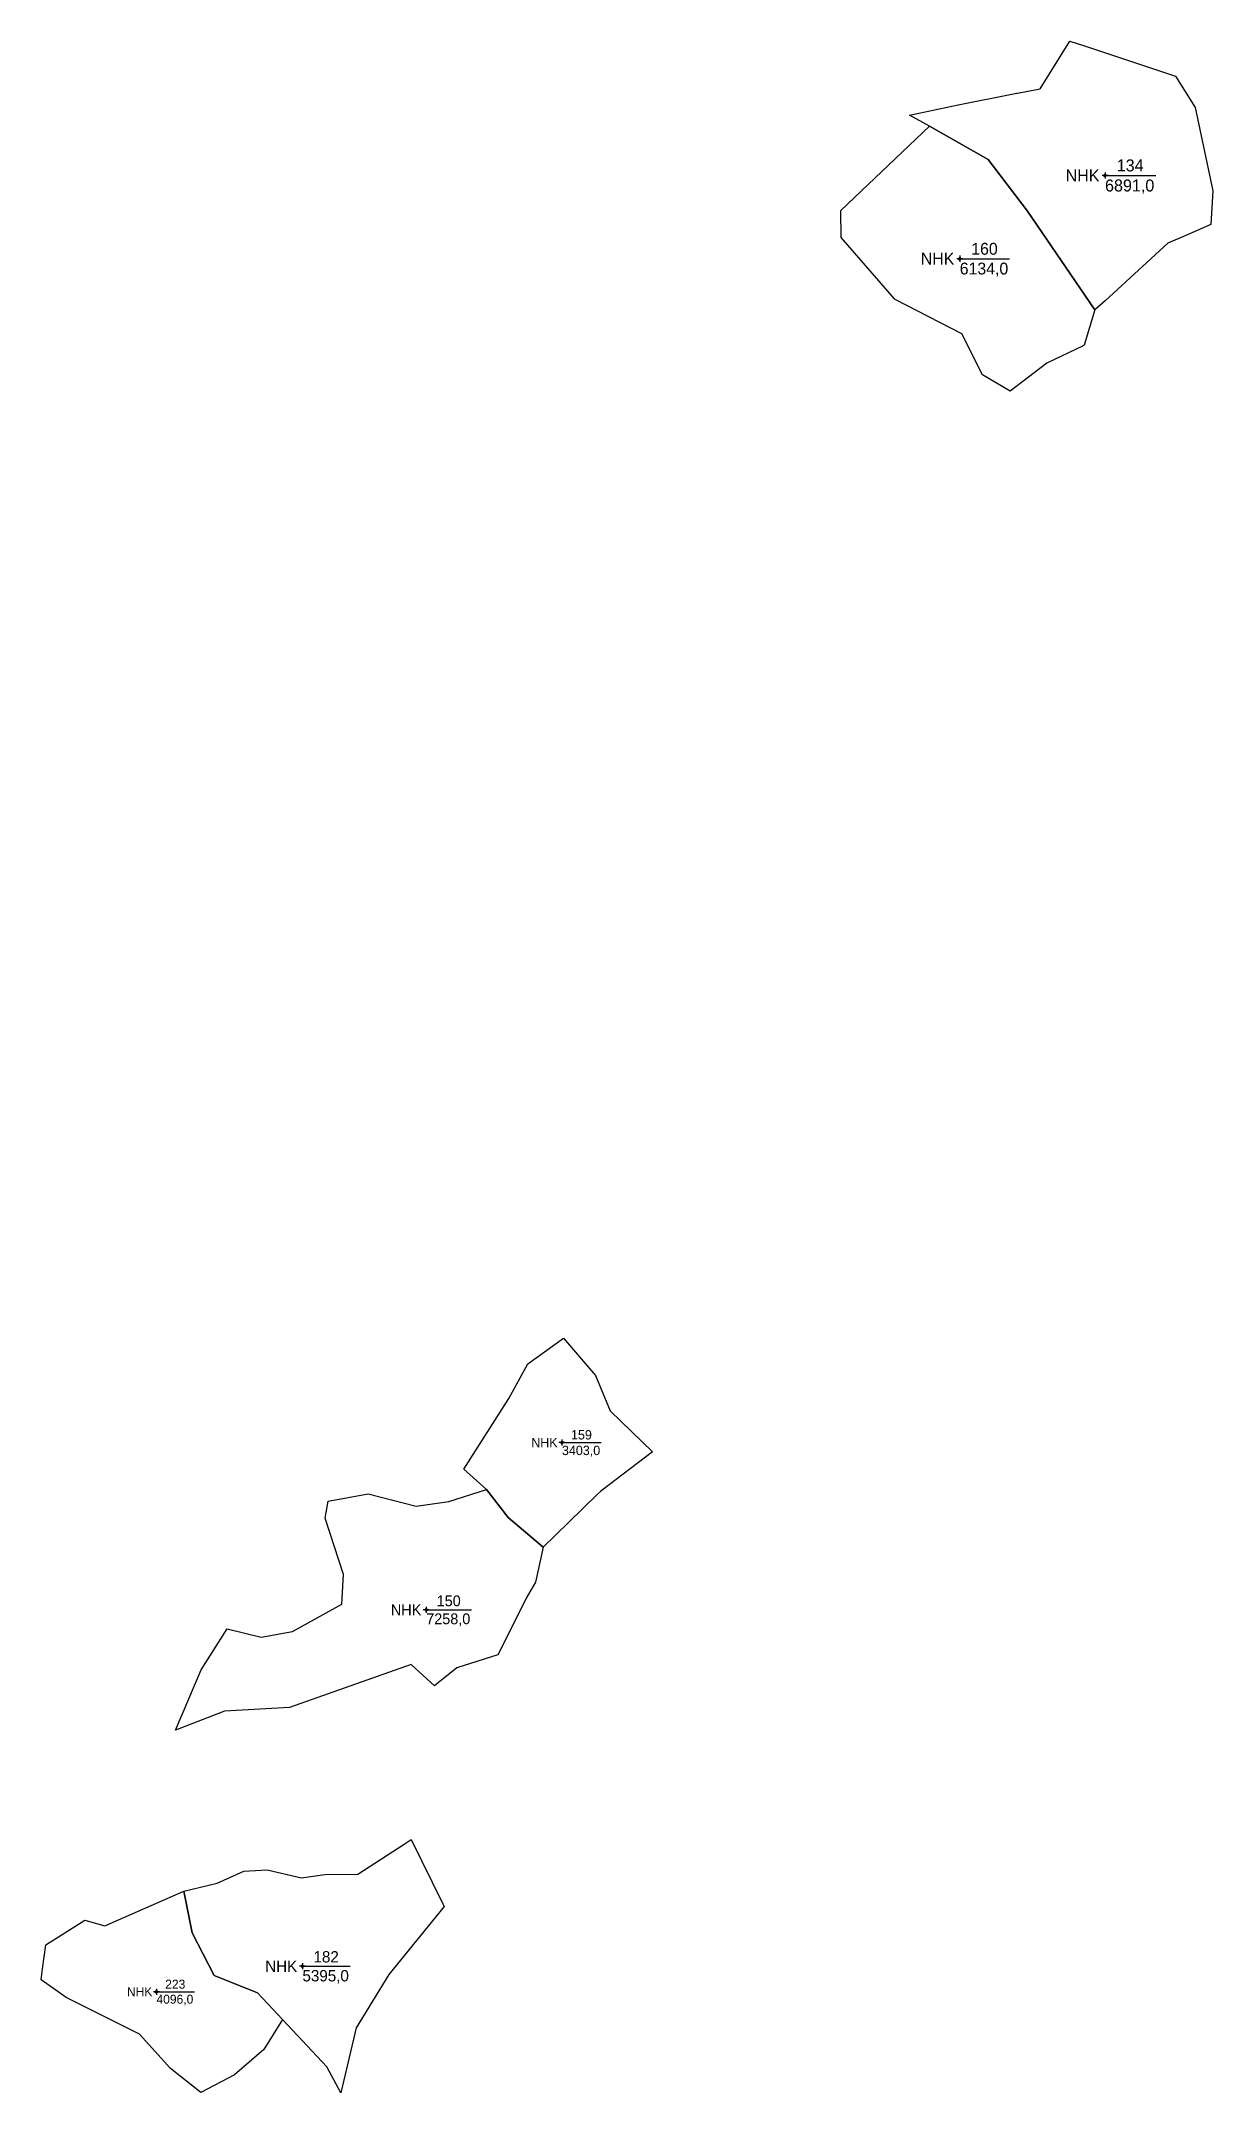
# Model space of a CAD drawing. Extents: x 546475 to 549288, y 1824344 to 1826332.
# Drawn here: x 546977 to 547461, y 1824344 to 1825191 of the extents above; entities that cross this region are included whole.
import ezdxf

# ---------------------------------------------------------------- set-up
doc = ezdxf.new("R2010")
doc.units = 0
for name, color, linetype in [('Level 11', 7, 'Continuous'), ('Level 13', 7, 'Continuous'), ('Level 30', 7, 'Continuous')]:
    doc.layers.add(name, color=color, linetype=linetype)

msp = doc.modelspace()

# ---------------------------------------------------------------- texts
at = {"layer": 'Level 13'}
for s, height, p in [('134', 4.968, (547421.26, 1825137.03)), ('NHK', 4.968, (547400.14, 1825132.89)), ('6891,0', 4.968, (547416.44, 1825128.75)), ('160', 4.893, (547361.22, 1825102.66)), ('NHK', 4.893, (547340.42, 1825098.58)), ('6134,0', 4.893, (547356.47, 1825094.51)), ('NHK', 3.861, (547179.63, 1824610.6)), ('159', 3.861, (547196.04, 1824613.82)), ('3403,0', 3.861, (547192.3, 1824607.38)), ('NHK', 4.448, (547121.7, 1824541.31)), ('150', 4.448, (547140.61, 1824545.01)), ('7258,0', 4.448, (547136.29, 1824537.6)), ('182', 4.683, (547089.77, 1824398.02)), ('NHK', 4.683, (547069.85, 1824394.12)), ('5395,0', 4.683, (547085.21, 1824390.22)), ('NHK', 3.721, (547012.75, 1824384.11)), ('4096,0', 3.721, (547024.96, 1824381.01)), ('223', 3.721, (547028.57, 1824387.21))]:
    msp.add_text(s, height=height, dxfattribs=at).set_placement(p)

# ---------------------------------------------------------------- linework, layer by layer
at = {"layer": 'Level 11'}
for p, q in [((547415.82, 1825135.37), (547415.19, 1825135.37)), ((547416.44, 1825136), (547415.82, 1825135.37)), ((547415.82, 1825135.37), (547416.44, 1825134.75)), ((547416.44, 1825136.62), (547416.44, 1825136)), ((547417.07, 1825135.37), (547416.44, 1825136)), ((547416.44, 1825134.75), (547417.07, 1825135.37)), ((547416.44, 1825134.75), (547416.44, 1825134.12)), ((547417.69, 1825135.37), (547417.07, 1825135.37)), ((547355.84, 1825101.03), (547355.22, 1825101.03)), ((547356.47, 1825101.66), (547355.84, 1825101.03)), ((547355.84, 1825101.03), (547356.47, 1825100.41)), ((547356.47, 1825102.28), (547356.47, 1825101.66)), ((547357.09, 1825101.03), (547356.47, 1825101.66)), ((547356.47, 1825100.41), (547357.09, 1825101.03)), ((547356.47, 1825100.41), (547356.47, 1825099.78)), ((547357.72, 1825101.03), (547357.09, 1825101.03)), ((547192.3, 1824613.16), (547191.68, 1824612.53)), ((547192.3, 1824613.78), (547192.3, 1824613.16)), ((547192.93, 1824612.53), (547192.3, 1824613.16)), ((547191.68, 1824612.53), (547191.05, 1824612.53)), ((547191.68, 1824612.53), (547192.3, 1824611.91)), ((547192.3, 1824611.91), (547192.93, 1824612.53)), ((547192.3, 1824611.91), (547192.3, 1824611.28)), ((547193.55, 1824612.53), (547192.93, 1824612.53)), ((547135.67, 1824543.53), (547135.04, 1824543.53)), ((547136.29, 1824544.16), (547135.67, 1824543.53)), ((547135.67, 1824543.53), (547136.29, 1824542.91)), ((547136.29, 1824544.78), (547136.29, 1824544.16)), ((547136.92, 1824543.53), (547136.29, 1824544.16)), ((547136.29, 1824542.91), (547136.92, 1824543.53)), ((547136.29, 1824542.91), (547136.29, 1824542.28)), ((547137.54, 1824543.53), (547136.92, 1824543.53)), ((547084.58, 1824396.46), (547083.96, 1824396.46)), ((547085.21, 1824397.08), (547084.58, 1824396.46)), ((547084.58, 1824396.46), (547085.21, 1824395.83)), ((547085.21, 1824397.71), (547085.21, 1824397.08)), ((547085.83, 1824396.46), (547085.21, 1824397.08)), ((547085.21, 1824395.83), (547085.83, 1824396.46)), ((547085.21, 1824395.83), (547085.21, 1824395.21)), ((547086.46, 1824396.46), (547085.83, 1824396.46)), ((547024.33, 1824385.97), (547023.71, 1824385.97)), ((547024.96, 1824386.59), (547024.33, 1824385.97)), ((547024.33, 1824385.97), (547024.96, 1824385.34)), ((547024.96, 1824387.22), (547024.96, 1824386.59)), ((547025.58, 1824385.97), (547024.96, 1824386.59)), ((547024.96, 1824385.34), (547025.58, 1824385.97)), ((547024.96, 1824385.34), (547024.96, 1824384.72)), ((547026.21, 1824385.97), (547025.58, 1824385.97))]:
    msp.add_line(p, q, dxfattribs=at)
for centre in [(547416.44, 1825135.37), (547356.47, 1825101.03), (547192.3, 1824612.53), (547136.29, 1824543.53), (547085.21, 1824396.46), (547024.96, 1824385.97)]:
    msp.add_circle(centre, 0.15, dxfattribs=at)
at = {"layer": 'Level 13'}
for p, q in [((547416.44, 1825135.37), (547437.33, 1825135.37)), ((547356.47, 1825101.03), (547377.04, 1825101.03)), ((547192.3, 1824612.53), (547208.54, 1824612.53)), ((547136.29, 1824543.53), (547154.99, 1824543.53)), ((547085.21, 1824396.46), (547104.9, 1824396.46)), ((547024.96, 1824385.97), (547040.61, 1824385.97))]:
    msp.add_line(p, q, dxfattribs=at)
at = {"layer": 'Level 30'}
for points in [[(547343.94, 1825155.66), (547335.76, 1825160.28), (547355.79, 1825164.57), (547380.04, 1825169.29), (547380.35, 1825169.35), (547389.66, 1825171.16), (547401.85, 1825190.83), (547407.98, 1825188.8), (547445.58, 1825176.36), (547453.68, 1825163.41), (547460.98, 1825129.08), (547460.12, 1825115.13), (547449.83, 1825110.66), (547442.31, 1825107.4), (547416.43, 1825083.7), (547412.29, 1825079.91), (547384.5, 1825120.62), (547368.26, 1825141.91)], [(547407.85, 1825065.36), (547407.47, 1825065.03), (547392.37, 1825057.98), (547377.23, 1825046.41), (547365.92, 1825053.09), (547357.34, 1825070.04), (547329.78, 1825084.21), (547329.55, 1825084.47), (547307.48, 1825109.72), (547307.4, 1825120.86), (547343.94, 1825155.66), (547368.26, 1825141.91), (547384.5, 1825120.62), (547412.29, 1825079.91)], [(547161.13, 1824593.19), (547151.86, 1824601.63), (547170.37, 1824630.69), (547178.2, 1824645.09), (547192.97, 1824655.63), (547206.15, 1824640.27), (547212.24, 1824625.64), (547229.67, 1824608.79), (547208.32, 1824592.5), (547206.84, 1824591.08), (547195.2, 1824579.73), (547184.62, 1824569.42), (547170.05, 1824581.59)], [(547161.13, 1824593.19), (547170.05, 1824581.59), (547184.62, 1824569.42), (547181.33, 1824554.97), (547177.6, 1824548.32), (547175.33, 1824543.82), (547165.79, 1824524.9), (547148.95, 1824519.61), (547140.56, 1824512.83), (547139.72, 1824512.14), (547130.09, 1824520.95), (547079.84, 1824503.26), (547053.07, 1824501.72), (547032.86, 1824493.88), (547043.47, 1824518.72), (547054.11, 1824535.64), (547068.24, 1824532.25), (547081.15, 1824534.55), (547101.51, 1824545.81), (547102.15, 1824558.07), (547094.65, 1824581.4), (547095.89, 1824588.38), (547112.4, 1824591.34), (547132.12, 1824586.25), (547145.58, 1824588.19)], [(547130.11, 1824448.74), (547143.21, 1824422.18), (547143.73, 1824421.13), (547120.87, 1824393.09), (547107.43, 1824371.05), (547101.09, 1824344.19), (547095.22, 1824355), (547077, 1824374.52), (547066.69, 1824385.57), (547048.77, 1824392.67), (547039.67, 1824410.26), (547036.31, 1824427.51), (547050.08, 1824430.72), (547061.09, 1824435.72), (547070.6, 1824436.22), (547084.77, 1824433), (547094.46, 1824434.36), (547108.13, 1824434.46), (547127.23, 1824446.86)], [(547036.31, 1824427.51), (547039.67, 1824410.26), (547048.77, 1824392.67), (547066.69, 1824385.57), (547077, 1824374.52), (547069.32, 1824362.1), (547057.21, 1824351.69), (547043.23, 1824344.43), (547030.82, 1824354.29), (547018.03, 1824368.46), (546987.64, 1824383.53), (546977.33, 1824390.92), (546977.79, 1824394.31), (546977.93, 1824395.38), (546979.28, 1824405.26), (546995.46, 1824415.49), (547003.67, 1824413.14)]]:
    msp.add_lwpolyline(points, close=True, dxfattribs=at)

msp.set_redraw_order([(e.dxf.handle, doc.entitydb.next_handle()) for e in msp.query("TEXT MTEXT ATTDEF DIMENSION ARC_DIMENSION")])  # texts and dimensions are drawn at this point

doc.saveas('drawing.dxf')
